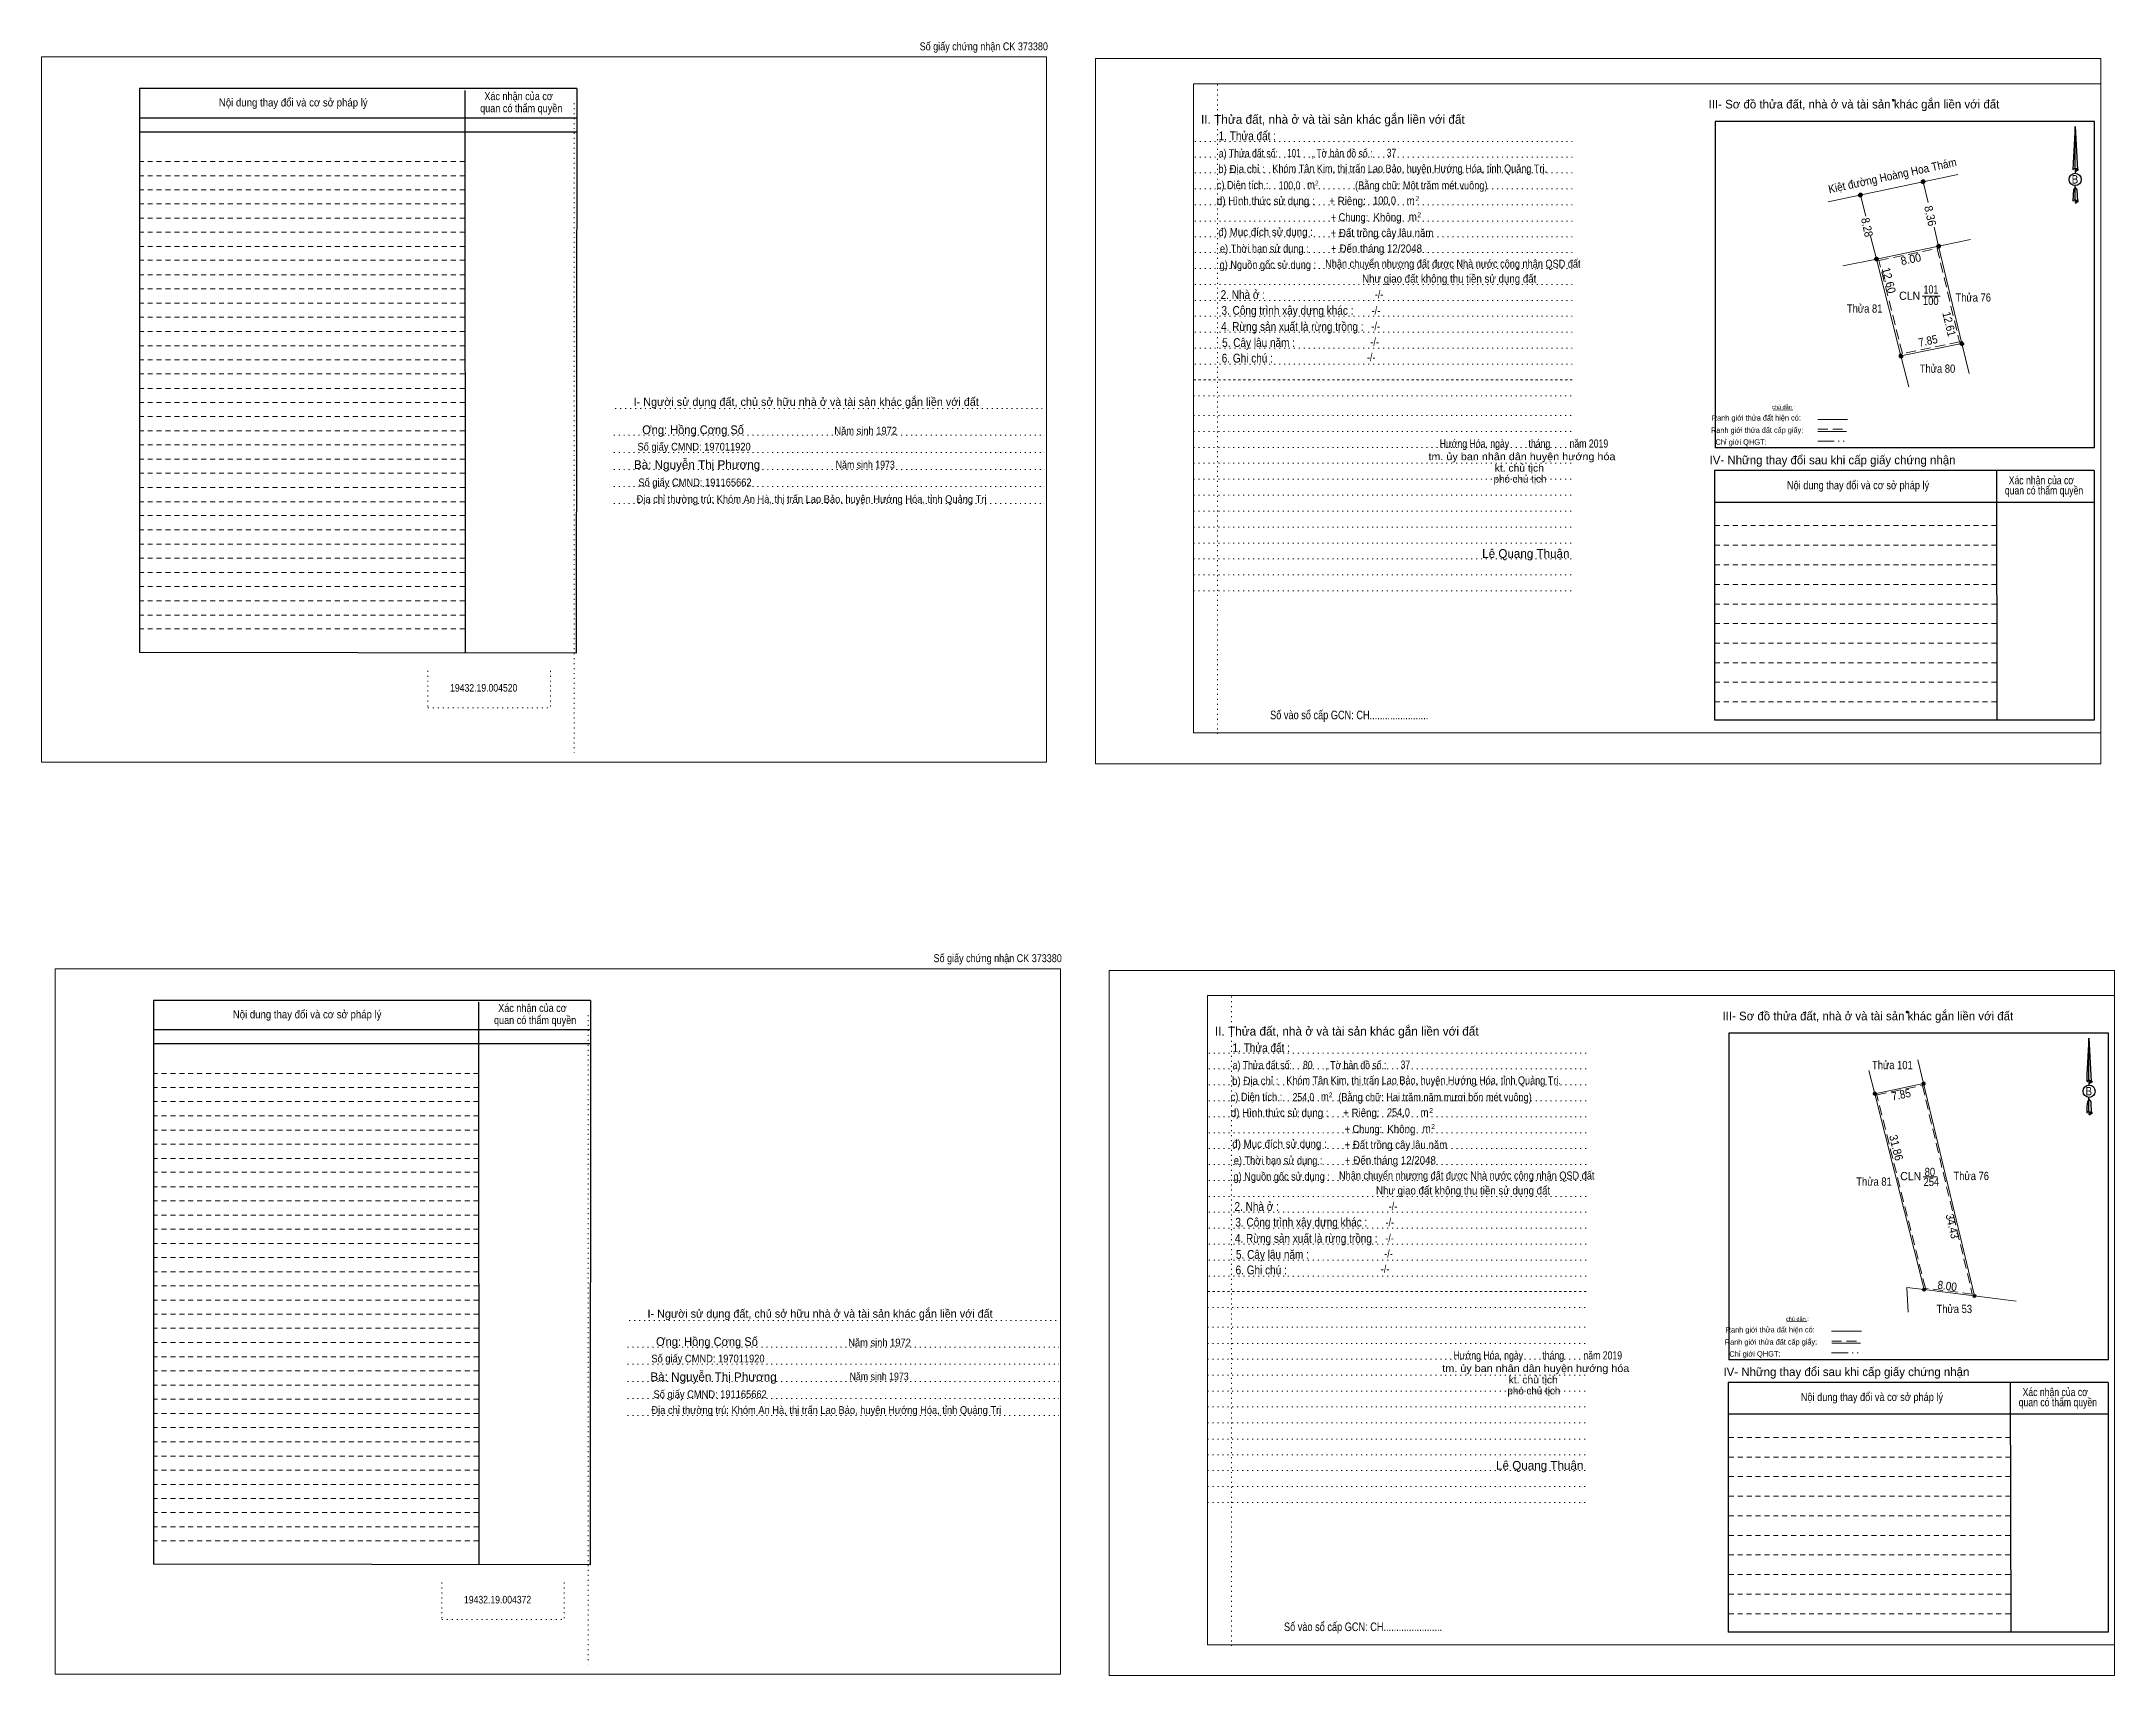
# Model space of a CAD drawing. Header units: metres. Extents: x 535511 to 536183, y 1836485 to 1836733.
# Drawn here: x 535868.8 to 536182.6, y 1836485.4 to 1836732.7 of the extents above; entities that cross this region are included whole.
import ezdxf
from ezdxf.enums import TextEntityAlignment as Align

# ---------------------------------------------------------------- set-up
doc = ezdxf.new("R2010")
doc.units = ezdxf.units.M
doc.header["$LTSCALE"] = 0.5
doc.header["$PDMODE"] = 32
doc.header["$PDSIZE"] = 0.25
for name, pattern in [('DASH_DOUBLE_DOT', [9.2, 5, -1.2, 0.3, -1.2, 0.3, -1.2]), ('DOTTED', [1.5, 0.3, -1.2]), ('MEDIUM_DASHED', [4.5, 3, -1.5]), ('SHORT_DASHED', [2.7, 1.5, -1.2])]:
    doc.linetypes.add(name, pattern=pattern)
for name, color, linetype, lineweight in [('1', 7, 'DOTTED', 13), ('12', 7, 'Continuous', 13), ('18', 7, 'Continuous', 25), ('28', 7, 'SHORT_DASHED', 13), ('55', 7, 'Continuous', 13), ('6', 7, 'Continuous', 13)]:
    doc.layers.add(name, color=color, linetype=linetype, lineweight=lineweight)
doc.layers.add('40', color=7, linetype='Continuous')

msp = doc.modelspace()

# ---------------------------------------------------------------- texts
at = {"layer": '12'}
for s, rotation, width, p in [('8.36', 282.151, 0.95, (536154.1026, 1836706.2016)), ('8.28', 282.151, 0.9, (536144.5283, 1836704.4816)), ('12.60', 284.191, 0.95, (536147.8347, 1836696.4232)), ('8.00', 11.689, 0.95, (536151.8934, 1836699.181)), ('12.61', 283.529, 0.9, (536156.9624, 1836689.8112)), ('7.85', 11.611, 0.9, (536154.4792, 1836686.8239)), ('7.85', 11.611, 0.9, (536150.4192, 1836572.7039)), ('31.86', 284.119, 0.95, (536148.9398, 1836565.1325)), ('34.43', 283.475, 0.9, (536157.4491, 1836553.2556)), ('8.00', 352.822, 0.9, (536157.1919, 1836543.7546))]:
    msp.add_text(s, height=1.25, rotation=rotation, dxfattribs=dict(at, width=width)).set_placement(p, align=Align.CENTER)
for s, width, p in [('101', 0.8, (536154.8, 1836694.58)), ('Thửa 81', 0.85, (536144.77, 1836691.68)), ('CLN', 0.95, (536151.575, 1836693.63)), ('100', 0.85, (536154.78, 1836692.85)), ('Thửa 76', 0.85, (536161.205, 1836693.36)), ('Thửa 80', 0.85, (536155.8, 1836682.59)), ('Thửa 101', 0.85, (536148.965, 1836577.17)), ('Thửa 81', 0.85, (536146.19, 1836559.53)), ('CLN', 0.95, (536151.745, 1836560.36)), ('254', 0.85, (536154.87, 1836559.48)), ('80', 0.85, (536154.645, 1836560.99)), ('Thửa 76', 0.85, (536160.905, 1836560.38)), ('Thửa 53', 0.85, (536158.345, 1836540.25))]:
    msp.add_text(s, height=1.25, dxfattribs=dict(at, width=width)).set_placement(p, align=Align.CENTER)
at = {"layer": '18'}
for s, height, p in [('II. Thửa đất, nhà ở và tài sản khác gắn liền với đất', 1.334, (536064.265, 1836720.28)), ('Bà: Nguyễn Thị Phương', 1.32, (535968.01, 1836668.03)), ('phó chủ tịch', 1.11, (536092.59, 1836665.97)), ('Lê Quang Thuận', 1.317, (536093.48, 1836654.57)), ('II. Thửa đất, nhà ở và tài sản khác gắn liền với đất', 1.334, (536066.365, 1836582.25)), ('Bà: Nguyễn Thị Phương', 1.32, (535970.51, 1836529.94)), ('phó chủ tịch', 1.11, (536094.69, 1836527.94)), ('Lê Quang Thuận', 1.317, (536095.58, 1836516.54))]:
    msp.add_text(s, height=height, dxfattribs=at).set_placement(p, align=Align.CENTER)
for s, height, width, p in [('1. Thửa đất :', 1.334, 0.85, (536051.315, 1836717.78)), ('b) Địa chỉ : ', 1.223, 0.9, (536050.625, 1836712.83)), ('a) Thửa đất số:              , Tờ bản đồ số : ', 1.223, 0.8, (536058.81, 1836715.2)), ('101', 1.22, 0.75, (536058.365, 1836715.24)), ('37', 1.21, 0.8, (536073.14, 1836715.29)), ('c) Diện tích :                                                   ', 1.223, 0.85, (536060.45, 1836710.4)), ('100,0', 1.22, 0.8, (536057.705, 1836710.35)), (' m', 1.223, 0.85, (536060.76, 1836710.45)), ('2', 0.7405, 0.75, (536061.84, 1836710.94)), ('(Bằng chữ: Một trăm mét vuông)', 1.22, 0.85, (536077.645, 1836710.35)), ('B', 1.28, 0.85, (536176.61, 1836711.23)), ('d) Hình thức sử dụng :', 1.222, 0.9, (536054.11, 1836708)), ('+ Riêng: ', 1.222, 0.9, (536066.685, 1836708)), ('100,0', 1.22, 0.85, (536072.09, 1836708.05)), (' m', 1.222, 0.9, (536075.84, 1836708.04)), ('2', 0.7405, 0.8, (536077.04, 1836708.57)), ('       + Chung:', 1.222, 0.85, (536065.43, 1836705.53)), ('Không', 1.222, 0.9, (536072.535, 1836705.53)), (' m', 1.222, 0.9, (536076.16, 1836705.6)), ('2', 0.7405, 0.8, (536077.34, 1836706.14)), ('đ) Mục đích sử dụng :', 1.222, 0.9, (536054.085, 1836703.29)), ('e) Thời hạn sử dụng :', 1.222, 0.85, (536053.88, 1836700.78)), ('+ ', 1.22, 0.8, (536064.57, 1836700.8)), ('Đến tháng 12/2048', 1.22, 0.9, (536071.515, 1836700.8)), ('g) Nguồn gốc sử dụng :', 1.222, 0.85, (536054.42, 1836698.34)), ('2. Nhà ở :', 1.334, 0.85, (536050.635, 1836693.75)), ('3. Công trình xây dựng khác :', 1.334, 0.85, (536057.39, 1836691.37)), ('4. Rừng sản xuất là rừng trồng :', 1.334, 0.85, (536058.125, 1836688.92)), ('5. Cây lâu năm :', 1.334, 0.85, (536053.015, 1836686.49)), ('6. Ghi chú :', 1.334, 0.85, (536051.315, 1836684.14)), ('Ông: Hoàng Công Soá', 1.32, 0.95, (535967.41, 1836673.3)), ('tm. ủy ban nhân dân huyện hướng hóa', 1.11, 1.1, (536092.89, 1836669.36)), ('Hướng Hóa, ngày        tháng        năm 2019', 1.23, 0.8, (536093.19, 1836671.26)), ('kt. chủ tịch', 1.11, 1.05, (536092.49, 1836667.63)), ('19432.19.004520', 1.15, 0.85, (535935.715, 1836634.32)), ('Số vào sổ cấp GCN: CH.......................', 1.299, 0.8, (536066.735, 1836630.14)), ('1. Thửa đất :', 1.334, 0.85, (536053.415, 1836579.75)), ('b) Địa chỉ : ', 1.223, 0.9, (536052.725, 1836574.8)), ('a) Thửa đất số:              , Tờ bản đồ số : ', 1.223, 0.8, (536060.91, 1836577.17)), ('80', 1.22, 0.8, (536060.47, 1836577.21)), ('37', 1.21, 0.8, (536075.24, 1836577.26)), ('c) Diện tích :                                                   ', 1.223, 0.85, (536062.55, 1836572.37)), ('254,0', 1.22, 0.8, (536059.805, 1836572.32)), (' m', 1.223, 0.85, (536062.86, 1836572.42)), ('2', 0.7405, 0.75, (536063.94, 1836572.91)), ('(Bằng chữ: Hai trăm năm mươi bốn mét vuông)', 1.22, 0.85, (536079.735, 1836572.32)), ('B', 1.28, 0.85, (536178.71, 1836573.2)), ('d) Hình thức sử dụng :', 1.222, 0.9, (536056.21, 1836569.97)), ('+ Riêng: ', 1.222, 0.9, (536068.785, 1836569.97)), ('254,0', 1.22, 0.85, (536074.19, 1836570.02)), (' m', 1.222, 0.9, (536077.94, 1836570.01)), ('2', 0.7405, 0.8, (536079.14, 1836570.54)), ('đ) Mục đích sử dụng :', 1.222, 0.9, (536056.185, 1836565.26)), ('       + Chung:', 1.222, 0.85, (536067.53, 1836567.5)), ('Không', 1.222, 0.9, (536074.635, 1836567.5)), (' m', 1.222, 0.9, (536078.26, 1836567.57)), ('2', 0.7405, 0.8, (536079.44, 1836568.11)), ('e) Thời hạn sử dụng :', 1.222, 0.85, (536055.98, 1836562.75)), ('+ ', 1.22, 0.8, (536066.67, 1836562.77)), ('Đến tháng 12/2048', 1.22, 0.9, (536073.615, 1836562.77)), ('g) Nguồn gốc sử dụng :', 1.222, 0.85, (536056.52, 1836560.31)), ('2. Nhà ở :', 1.334, 0.85, (536052.735, 1836555.72)), ('3. Công trình xây dựng khác :', 1.334, 0.85, (536059.49, 1836553.34)), ('4. Rừng sản xuất là rừng trồng :', 1.334, 0.85, (536060.225, 1836550.89)), ('5. Cây lâu năm :', 1.334, 0.85, (536055.115, 1836548.46)), ('6. Ghi chú :', 1.334, 0.85, (536053.415, 1836546.11)), ('Ông: Hoàng Công Soá', 1.32, 0.95, (535969.51, 1836535.27)), ('tm. ủy ban nhân dân huyện hướng hóa', 1.11, 1.1, (536094.99, 1836531.33)), ('Hướng Hóa, ngày        tháng        năm 2019', 1.23, 0.8, (536095.29, 1836533.23)), ('kt. chủ tịch', 1.11, 1.05, (536094.59, 1836529.6)), ('19432.19.004372', 1.15, 0.85, (535937.815, 1836496.29)), ('Số vào sổ cấp GCN: CH.......................', 1.299, 0.8, (536068.835, 1836492.11))]:
    msp.add_text(s, height=height, dxfattribs=dict(at, width=width)).set_placement(p, align=Align.CENTER)
for s, height, width, p in [('Khóm Tân Kim, thị trấn Lao Bảo, huyện Hướng Hóa, tỉnh Quảng Trị.', 1.21, 0.85, (536055.11, 1836712.9)), ('Nhận chuyển nhượng đất được Nhà nước công nhận QSD đất', 1.22, 0.85, (536063.1, 1836698.49)), ('Như giao đất không thu tiền sử dụng đất', 1.22, 0.9, (536068.69, 1836696.23)), ('Khóm Tân Kim, thị trấn Lao Bảo, huyện Hướng Hóa, tỉnh Quảng Trị.', 1.21, 0.85, (536057.21, 1836574.87)), ('Nhận chuyển nhượng đất được Nhà nước công nhận QSD đất', 1.22, 0.85, (536065.2, 1836560.46)), ('Như giao đất không thu tiền sử dụng đất', 1.22, 0.9, (536070.79, 1836558.2))]:
    msp.add_text(s, height=height, dxfattribs=dict(at, width=width)).set_placement(p)
at = {"layer": '28'}
for s, height, width, p in [('Nội dung thay đổi và cơ sở pháp lý', 1.208, 0.9, (535906.88, 1836722.9)), ('Nội dung thay đổi và cơ sở pháp lý', 1.208, 0.9, (535906.88, 1836722.9)), ('Xác nhận của cơ', 1.208, 0.85, (535940.99, 1836723.86)), ('Xác nhận của cơ', 1.208, 0.85, (535940.99, 1836723.86)), (' quan có thẩm quyền', 1.208, 0.85, (535941.205, 1836722.03)), (' quan có thẩm quyền', 1.208, 0.85, (535941.205, 1836722.03)), ('-/-', 1.223, 0.85, (536070.785, 1836691.41)), ('-/-', 1.223, 0.85, (536071.265, 1836693.85)), ('-/-', 1.223, 0.85, (536070.745, 1836689.02)), ('-/-', 1.223, 0.85, (536070.585, 1836686.66)), ('-/-', 1.223, 0.85, (536070.065, 1836684.34)), ('Xác nhận của cơ', 1.223, 0.8, (536171.52, 1836665.71)), ('Nội dung thay đổi và cơ sở pháp lý', 1.223, 0.85, (536143.77, 1836664.96)), (' quan có thẩm quyền', 1.223, 0.8, (536171.74, 1836664.17)), ('Nội dung thay đổi và cơ sở pháp lý', 1.208, 0.9, (535908.98, 1836584.87)), ('Nội dung thay đổi và cơ sở pháp lý', 1.208, 0.9, (535908.98, 1836584.87)), (' quan có thẩm quyền', 1.208, 0.85, (535943.305, 1836584)), (' quan có thẩm quyền', 1.208, 0.85, (535943.305, 1836584)), ('Xác nhận của cơ', 1.208, 0.85, (535943.09, 1836585.83)), ('Xác nhận của cơ', 1.208, 0.85, (535943.09, 1836585.83)), ('-/-', 1.223, 0.85, (536072.885, 1836553.38)), ('-/-', 1.223, 0.85, (536073.365, 1836555.82)), ('-/-', 1.223, 0.85, (536072.845, 1836550.99)), ('-/-', 1.223, 0.85, (536072.685, 1836548.63)), ('-/-', 1.223, 0.85, (536072.165, 1836546.31)), ('Xác nhận của cơ', 1.223, 0.8, (536173.62, 1836527.68)), ('Nội dung thay đổi và cơ sở pháp lý', 1.223, 0.85, (536145.87, 1836526.93)), (' quan có thẩm quyền', 1.223, 0.8, (536173.84, 1836526.14))]:
    msp.add_text(s, height=height, dxfattribs=dict(at, width=width)).set_placement(p, align=Align.CENTER)
for s, height, p in [('III- Sơ đồ thửa đất, nhà ở và tài sản khác gắn liền với đất', 1.297, (536143.155, 1836722.6)), ('I- Người sử dụng đất, chủ sở hữu nhà ở và tài sản khác gắn liền với đất', 1.224, (535984.535, 1836677.58)), ('IV- Những thay đổi sau khi cấp giấy chứng nhận', 1.297, (536139.91, 1836668.74)), ('III- Sơ đồ thửa đất, nhà ở và tài sản khác gắn liền với đất', 1.297, (536145.255, 1836584.57)), ('I- Người sử dụng đất, chủ sở hữu nhà ở và tài sản khác gắn liền với đất', 1.224, (535986.635, 1836539.55)), ('IV- Những thay đổi sau khi cấp giấy chứng nhận', 1.297, (536142.01, 1836530.71))]:
    msp.add_text(s, height=height, dxfattribs=at).set_placement(p, align=Align.CENTER)
for s, width, p in [('Năm sinh 1972', 0.9, (535988.8, 1836673.24)), ('Số giấy CMND: 197011920', 0.9, (535958.99, 1836670.81)), ('Năm sinh 1973', 0.85, (535989, 1836668.1)), ('Địa chỉ thường trú: Khóm An Hà, thị trấn Lao Bảo, huyện Hướng Hóa, tỉnh Quảng Trị', 0.9, (535958.86, 1836662.88)), ('Số giấy CMND: 191165662', 0.9, (535959.12, 1836665.41)), ('Năm sinh 1972', 0.9, (535990.9, 1836535.21)), ('Số giấy CMND: 197011920', 0.9, (535961.09, 1836532.78)), ('Năm sinh 1973', 0.85, (535991.1, 1836530.07)), ('Địa chỉ thường trú: Khóm An Hà, thị trấn Lao Bảo, huyện Hướng Hóa, tỉnh Quảng Trị', 0.9, (535961.1, 1836524.99)), ('Số giấy CMND: 191165662', 0.9, (535961.42, 1836527.38))]:
    msp.add_text(s, height=1.17, dxfattribs=dict(at, width=width)).set_placement(p)
at = {"layer": '40', "width": 0.85}
for p in [(536011.42, 1836731.4), (536013.52, 1836593.37)]:
    msp.add_text('Số giấy chứng nhận CK 373380', height=1.2, dxfattribs=at).set_placement(p, align=Align.CENTER)
at = {"layer": '55'}
for height, p in [(0.6117, (536132.4799, 1836677.0892)), (0.6116, (536134.5799, 1836539.0592))]:
    msp.add_text('chú dẫn :', height=height, rotation=359.974, dxfattribs=at).set_placement(p, align=Align.CENTER)
for s, height, width, p in [('Ranh giới thửa đất cấp giấy:', 0.8288, 0.8, (536128.494, 1836673.4934)), ('Ranh giới thửa đất hiện có:', 0.8325, 0.8, (536128.374, 1836675.3429)), ('Chỉ giới QHGT:', 0.8288, 0.85, (536126.064, 1836671.6877)), ('Ranh giới thửa đất cấp giấy:', 0.8288, 0.8, (536130.594, 1836535.4634)), ('Ranh giới thửa đất hiện có:', 0.8324, 0.8, (536130.474, 1836537.3129)), ('Chỉ giới QHGT:', 0.8288, 0.85, (536128.164, 1836533.6577))]:
    msp.add_text(s, height=height, rotation=0.135, dxfattribs=dict(at, width=width)).set_placement(p, align=Align.CENTER)
at = {"layer": '6', "width": 0.9}
msp.add_text('Kiệt đường Hoàng Hoa Thám', height=1.25, rotation=12.184, dxfattribs=at).set_placement((536149.1031, 1836711.8313), align=Align.CENTER)
for p in [(536071.705, 1836703.16), (536073.805, 1836565.13)]:
    msp.add_text('+ Đất trồng cây lâu năm', height=1.215, dxfattribs=at).set_placement(p, align=Align.CENTER)

# ---------------------------------------------------------------- hatches: boundary and pattern name
at = {"layer": '12'}
for points in [[(536153.9198, 1836711.5015, 1), (536153.3198, 1836711.5015, 1)], [(536144.4278, 1836709.4855, 1), (536143.8278, 1836709.4855, 1)], [(536156.2598, 1836701.7455, 1), (536155.6598, 1836701.7455, 1)], [(536146.8638, 1836699.8015, 1), (536146.2638, 1836699.8015, 1)], [(536159.7998, 1836687.0335, 1), (536159.1998, 1836687.0335, 1)], [(536150.5718, 1836685.1375, 1), (536149.9718, 1836685.1375, 1)], [(536146.5487, 1836573.4577, 1), (536146.0687, 1836573.4577, 1)], [(536153.9311, 1836574.9745, 1), (536153.4511, 1836574.9745, 1)], [(536154.0079, 1836543.8033, 1), (536153.5279, 1836543.8033, 1)], [(536161.6303, 1836542.8433, 1), (536161.1503, 1836542.8433, 1)]]:
    msp.add_hatch(color=256, dxfattribs=at).paths.add_polyline_path(points)

# ---------------------------------------------------------------- linework, layer by layer
at = {"layer": '1', "linetype": 'Continuous'}
for p, q in [((536043.19, 1836726.35), (536180.5, 1836726.35)), ((536043.19, 1836726.35), (536043.19, 1836628.06)), ((536180.5, 1836726.35), (536180.5, 1836627.22)), ((536043.19, 1836628.06), (536180.5, 1836628.06)), ((536045.29, 1836588.32), (536182.6, 1836588.32)), ((536045.29, 1836588.32), (536045.29, 1836490.03)), ((536182.6, 1836588.32), (536182.6, 1836489.19)), ((536045.29, 1836490.03), (536182.6, 1836490.03))]:
    msp.add_line(p, q, dxfattribs=at)
at = {"layer": '1'}
for p, q in [((536046.82, 1836726.22), (536046.82, 1836627.91)), ((535949.4, 1836723.39), (535949.4, 1836625.13)), ((536043.37, 1836717.62), (536048.93, 1836717.62)), ((536043.37, 1836717.62), (536100.49, 1836717.62)), ((536043.37, 1836715.25), (536100.49, 1836715.25)), ((536043.37, 1836712.83), (536100.49, 1836712.83)), ((536043.37, 1836710.41), (536100.49, 1836710.41)), ((536043.37, 1836708), (536100.49, 1836708)), ((536043.37, 1836705.54), (536100.49, 1836705.54)), ((536043.37, 1836703.17), (536100.49, 1836703.17)), ((536043.37, 1836700.79), (536100.49, 1836700.79)), ((536043.37, 1836698.35), (536100.49, 1836698.35)), ((536043.37, 1836695.94), (536100.49, 1836695.94)), ((536043.37, 1836693.54), (536100.49, 1836693.54)), ((536043.37, 1836691.15), (536100.49, 1836691.15)), ((536043.37, 1836688.73), (536100.49, 1836688.73)), ((536043.37, 1836686.31), (536100.49, 1836686.31)), ((536043.37, 1836683.89), (536100.49, 1836683.89)), ((536043.19, 1836681.54), (536100.38, 1836681.54)), ((536043.37, 1836681.52), (536100.49, 1836681.52)), ((535955.63, 1836677.16), (536020.9, 1836677.16)), ((536043.19, 1836679.11), (536100.38, 1836679.11)), ((536043.19, 1836676.14), (536100.38, 1836676.14)), ((536043.19, 1836673.68), (536100.38, 1836673.68)), ((535955.4, 1836673.13), (536020.68, 1836673.13)), ((535955.4, 1836670.52), (536020.68, 1836670.52)), ((536043.19, 1836671.29), (536100.38, 1836671.29)), ((535955.4, 1836667.93), (536020.68, 1836667.93)), ((536043.19, 1836668.89), (536100.38, 1836668.89)), ((535955.4, 1836665.37), (536020.68, 1836665.37)), ((536043.19, 1836666.46), (536100.38, 1836666.46)), ((536043.19, 1836664.07), (536100.38, 1836664.07)), ((535955.4, 1836662.78), (536020.68, 1836662.78)), ((536043.19, 1836661.64), (536100.38, 1836661.64)), ((536043.19, 1836659.21), (536100.38, 1836659.21)), ((536043.19, 1836656.8), (536100.38, 1836656.8)), ((536043.19, 1836654.44), (536100.38, 1836654.44)), ((536043.19, 1836652.01), (536100.38, 1836652.01)), ((536043.19, 1836649.59), (536100.38, 1836649.59)), ((535927.27, 1836637.48), (535927.27, 1836631.89)), ((535945.8, 1836637.48), (535945.8, 1836631.89)), ((535927.27, 1836631.89), (535945.8, 1836631.89)), ((536048.92, 1836588.19), (536048.92, 1836489.88)), ((535951.5, 1836585.36), (535951.5, 1836487.1)), ((536045.47, 1836579.59), (536051.03, 1836579.59)), ((536045.47, 1836579.59), (536102.59, 1836579.59)), ((536045.47, 1836577.22), (536102.59, 1836577.22)), ((536045.47, 1836574.8), (536102.59, 1836574.8)), ((536045.47, 1836572.38), (536102.59, 1836572.38)), ((536045.47, 1836569.97), (536102.59, 1836569.97)), ((536045.47, 1836567.51), (536102.59, 1836567.51)), ((536045.47, 1836565.14), (536102.59, 1836565.14)), ((536045.47, 1836562.76), (536102.59, 1836562.76)), ((536045.47, 1836560.32), (536102.59, 1836560.32)), ((536045.47, 1836557.91), (536102.59, 1836557.91)), ((536045.47, 1836555.51), (536102.59, 1836555.51)), ((536045.47, 1836553.12), (536102.59, 1836553.12)), ((536045.47, 1836550.7), (536102.59, 1836550.7)), ((536045.47, 1836548.28), (536102.59, 1836548.28)), ((536045.47, 1836545.86), (536102.59, 1836545.86)), ((536045.29, 1836543.51), (536102.48, 1836543.51)), ((536045.47, 1836543.49), (536102.59, 1836543.49)), ((535957.73, 1836539.13), (536023, 1836539.13)), ((536045.29, 1836541.08), (536102.48, 1836541.08)), ((536045.29, 1836538.11), (536102.48, 1836538.11)), ((536045.29, 1836535.65), (536102.48, 1836535.65)), ((535957.5, 1836535.1), (536022.78, 1836535.1)), ((535957.5, 1836532.49), (536022.78, 1836532.49)), ((536045.29, 1836533.26), (536102.48, 1836533.26)), ((535957.5, 1836529.9), (536022.78, 1836529.9)), ((536045.29, 1836530.86), (536102.48, 1836530.86)), ((535957.5, 1836527.34), (536022.78, 1836527.34)), ((536045.29, 1836528.43), (536102.48, 1836528.43)), ((536045.29, 1836526.04), (536102.48, 1836526.04)), ((535957.5, 1836524.75), (536022.78, 1836524.75)), ((536045.29, 1836523.61), (536102.48, 1836523.61)), ((536045.29, 1836521.18), (536102.48, 1836521.18)), ((536045.29, 1836518.77), (536102.48, 1836518.77)), ((536045.29, 1836516.41), (536102.48, 1836516.41)), ((536045.29, 1836513.98), (536102.48, 1836513.98)), ((536045.29, 1836511.56), (536102.48, 1836511.56)), ((535929.37, 1836499.45), (535929.37, 1836493.86)), ((535947.9, 1836499.45), (535947.9, 1836493.86)), ((535929.37, 1836493.86), (535947.9, 1836493.86))]:
    msp.add_line(p, q, dxfattribs=at)
at = {"layer": '1', "linetype": 'Continuous'}
for points in [[(535868.76, 1836623.63), (536020.93, 1836623.63), (536020.93, 1836730.4), (535868.76, 1836730.4)], [(535868.76, 1836730.4), (536020.93, 1836730.4), (536020.93, 1836623.63), (535868.76, 1836623.63)], [(536028.31, 1836623.41), (536180.5, 1836623.41), (536180.5, 1836730.14), (536028.31, 1836730.14)], [(535870.86, 1836485.6), (536023.03, 1836485.6), (536023.03, 1836592.37), (535870.86, 1836592.37)], [(535870.86, 1836592.37), (536023.03, 1836592.37), (536023.03, 1836485.6), (535870.86, 1836485.6)], [(536030.41, 1836485.38), (536182.6, 1836485.38), (536182.6, 1836592.11), (536030.41, 1836592.11)]]:
    msp.add_lwpolyline(points, close=True, dxfattribs=at)
for points in [[(536048.77, 1836726.35), (536180.5, 1836726.35), (536180.5, 1836628.06), (536048.77, 1836628.06)], [(536050.87, 1836588.32), (536182.6, 1836588.32), (536182.6, 1836490.03), (536050.87, 1836490.03)]]:
    msp.add_lwpolyline(points, dxfattribs=at)
at = {"layer": '12'}
for p, q in [((536158.87, 1836712.61), (536139.26, 1836708.45)), ((536153.62, 1836711.5), (536154.38, 1836708.35)), ((536144.12, 1836709.49), (536144.93, 1836706.31)), ((536145.68, 1836703.29), (536146.56, 1836699.8)), ((536146.56, 1836699.8), (536160.79, 1836702.75)), ((536155.27, 1836704.64), (536155.96, 1836701.75)), ((536155.96, 1836701.75), (536159.5, 1836687.03)), ((536141.49, 1836698.76), (536146.56, 1836699.8)), ((536150.27, 1836685.14), (536146.56, 1836699.8)), ((536153.5, 1836694.17), (536156.18, 1836694.17)), ((536150.27, 1836685.14), (536159.5, 1836687.03)), ((536159.5, 1836687.03), (536160.59, 1836682.48)), ((536151.44, 1836680.48), (536150.27, 1836685.14)), ((536146.31, 1836573.46), (536145.41, 1836576.97)), ((536152.82, 1836578.56), (536153.68, 1836574.98)), ((536146.31, 1836573.46), (536153.68, 1836574.98)), ((536153.76, 1836543.8), (536146.31, 1836573.46)), ((536153.68, 1836574.98), (536161.39, 1836542.84)), ((536153.62, 1836560.85), (536155.77, 1836560.85)), ((536151.38, 1836540.39), (536151.16, 1836544.14))]:
    msp.add_line(p, q, dxfattribs=at)
at = {"layer": '12', "linetype": 'MEDIUM_DASHED'}
for points in [[(536155.73, 1836701.4), (536159.14, 1836687.26), (536150.48, 1836685.49), (536146.93, 1836699.57)], [(536153.51, 1836574.7), (536161.07, 1836543.12), (536153.96, 1836544.02), (536146.6, 1836573.27)]]:
    msp.add_lwpolyline(points, close=True, dxfattribs=at)
at = {"layer": '12'}
msp.add_lwpolyline([(536151.16, 1836544.14), (536153.76, 1836543.8), (536167.7, 1836542.05)], dxfattribs=at)
for centre, radius in [((536153.6198, 1836711.5015), 0.3), ((536144.1278, 1836709.4855), 0.3), ((536155.9598, 1836701.7455), 0.3), ((536146.5638, 1836699.8015), 0.3), ((536153.7679, 1836543.8033), 0.24), ((536161.3903, 1836542.8433), 0.24)]:
    msp.add_circle(centre, radius, dxfattribs=at)
at = {"layer": '12', "linetype": 'MEDIUM_DASHED'}
for centre, radius in [((536159.4998, 1836687.0335), 0.3), ((536150.2718, 1836685.1375), 0.3), ((536146.3087, 1836573.4577), 0.24), ((536153.6911, 1836574.9745), 0.24)]:
    msp.add_circle(centre, radius, dxfattribs=at)
at = {"layer": '18'}
for p, q in [((536176.62, 1836719.87), (536176.97, 1836713.31)), ((536176.62, 1836719.87), (536176.97, 1836713.31)), ((536176.62, 1836719.87), (536176.97, 1836713.31)), ((536176.33, 1836714.32), (536176.29, 1836713.31)), ((536176.62, 1836713.56), (536176.62, 1836713.29)), ((536176.62, 1836713.29), (536176.62, 1836713.07)), ((536176.62, 1836713.07), (536176.62, 1836712.81)), ((536176.62, 1836713.07), (536176.62, 1836712.81)), ((536176.62, 1836713.07), (536176.62, 1836712.81)), ((536176.62, 1836710.64), (536176.62, 1836710.95)), ((536176.62, 1836710.64), (536176.62, 1836710.95)), ((536176.62, 1836710.64), (536176.62, 1836710.95)), ((536176.62, 1836710.64), (536176.91, 1836710.27)), ((536176.62, 1836710.64), (536176.91, 1836710.27)), ((536176.62, 1836710.64), (536176.91, 1836710.27)), ((536176.62, 1836708.78), (536176.62, 1836708.49)), ((536176.62, 1836708.49), (536176.62, 1836708.35)), ((536176.91, 1836710.27), (536176.97, 1836708.56)), ((536176.91, 1836710.27), (536176.97, 1836708.56)), ((536176.91, 1836710.27), (536176.97, 1836708.56)), ((536178.72, 1836581.84), (536179.07, 1836575.28)), ((536178.72, 1836581.84), (536179.07, 1836575.28)), ((536178.72, 1836581.84), (536179.07, 1836575.28)), ((536178.43, 1836576.29), (536178.39, 1836575.28)), ((536178.72, 1836575.53), (536178.72, 1836575.26)), ((536178.72, 1836575.26), (536178.72, 1836575.04)), ((536178.72, 1836575.04), (536178.72, 1836574.78)), ((536178.72, 1836575.04), (536178.72, 1836574.78)), ((536178.72, 1836575.04), (536178.72, 1836574.78)), ((536178.72, 1836572.61), (536178.72, 1836572.92)), ((536178.72, 1836572.61), (536178.72, 1836572.92)), ((536178.72, 1836572.61), (536178.72, 1836572.92)), ((536178.72, 1836572.61), (536179.01, 1836572.24)), ((536178.72, 1836572.61), (536179.01, 1836572.24)), ((536178.72, 1836572.61), (536179.01, 1836572.24)), ((536178.72, 1836570.75), (536178.72, 1836570.46)), ((536178.72, 1836570.46), (536178.72, 1836570.32)), ((536179.01, 1836572.24), (536179.07, 1836570.53)), ((536179.01, 1836572.24), (536179.07, 1836570.53)), ((536179.01, 1836572.24), (536179.07, 1836570.53))]:
    msp.add_line(p, q, dxfattribs=at)
for points in [[(536176.62, 1836713.56), (536176.62, 1836719.87), (536176.33, 1836714.32)], [(536176.62, 1836708.78), (536176.62, 1836710.64), (536176.4, 1836710.27), (536176.33, 1836709.53), (536176.29, 1836708.56)], [(536178.72, 1836575.53), (536178.72, 1836581.84), (536178.43, 1836576.29)], [(536178.72, 1836570.75), (536178.72, 1836572.61), (536178.5, 1836572.24), (536178.43, 1836571.5), (536178.39, 1836570.53)]]:
    msp.add_lwpolyline(points, dxfattribs=at)
for centre in [(536176.6431, 1836711.8519), (536178.7431, 1836573.8219)]:
    msp.add_ellipse(centre, major_axis=(0, 0.9328), ratio=0.983453, dxfattribs=at)
for centre, start_param, end_param in [((536176.6435, 1836713.2894), 1.57079633, 3.07445202), ((536176.6435, 1836713.2894), 0.06714063, 1.57079633), ((536176.6435, 1836713.2894), 4.71238898, 6.28318531), ((536176.6435, 1836708.5283), 2.49106941, 3.07427841), ((536176.6435, 1836708.5283), 1.57079633, 2.49106941), ((536176.6435, 1836708.5283), 0.06714063, 1.57079633), ((536176.6435, 1836708.5283), 4.71238898, 6.28318531), ((536178.7435, 1836575.2594), 1.57079633, 3.07445202), ((536178.7435, 1836575.2594), 0.06714063, 1.57079633), ((536178.7435, 1836575.2594), 4.71238898, 6.28318531), ((536178.7435, 1836570.4983), 2.49106941, 3.07427841), ((536178.7435, 1836570.4983), 1.57079633, 2.49106941), ((536178.7435, 1836570.4983), 0.06714063, 1.57079633), ((536178.7435, 1836570.4983), 4.71238898, 6.28318531)]:
    msp.add_ellipse(centre, major_axis=(0.3363, 0), ratio=0.655448, start_param=start_param, end_param=end_param, dxfattribs=at)
for p in [(536176.97, 1836713.31), (536176.97, 1836708.56), (536179.07, 1836575.28), (536179.07, 1836570.53)]:
    msp.add_point(p, dxfattribs=at)
at = {"layer": '28', "linetype": 'Continuous', "lineweight": 25}
for p, q in [((535949.79, 1836725.6), (535883.61, 1836725.6)), ((535932.84, 1836725.33), (535932.89, 1836640.21)), ((535949.79, 1836725.6), (535949.73, 1836640.16)), ((535949.79, 1836721.15), (535883.73, 1836721.15)), ((535949.79, 1836721.15), (535883.73, 1836721.15)), ((536122.12, 1836720.64), (536122.12, 1836671.22)), ((535949.79, 1836719.03), (535883.73, 1836719.03)), ((536179.57, 1836671.22), (536122.12, 1836671.22)), ((536164.72, 1836667.77), (536164.78, 1836630)), ((536179.53, 1836667.77), (536179.52, 1836630)), ((536179.52, 1836662.95), (536122.03, 1836662.95)), ((535949.73, 1836640.16), (535883.61, 1836640.25)), ((536179.52, 1836630), (536122.03, 1836630)), ((535951.89, 1836587.57), (535885.71, 1836587.57)), ((535934.94, 1836587.3), (535934.99, 1836502.18)), ((535951.89, 1836587.57), (535951.83, 1836502.13)), ((535951.89, 1836583.12), (535885.83, 1836583.12)), ((535951.89, 1836583.12), (535885.83, 1836583.12)), ((536124.22, 1836582.61), (536124.22, 1836533.19)), ((535951.89, 1836581), (535885.83, 1836581)), ((536181.67, 1836533.19), (536124.22, 1836533.19)), ((536166.82, 1836529.74), (536166.88, 1836491.97)), ((536181.63, 1836529.74), (536181.62, 1836491.97)), ((536181.62, 1836524.92), (536124.13, 1836524.92)), ((535951.83, 1836502.13), (535885.71, 1836502.22)), ((536181.62, 1836491.97), (536124.13, 1836491.97))]:
    msp.add_line(p, q, dxfattribs=at)
at = {"layer": '28'}
for p, q in [((535932.84, 1836714.56), (535883.61, 1836714.56)), ((535932.84, 1836712.42), (535883.61, 1836712.42)), ((535932.84, 1836710.29), (535883.61, 1836710.29)), ((535932.84, 1836708.14), (535883.61, 1836708.14)), ((535932.84, 1836705.98), (535883.61, 1836705.98)), ((535932.84, 1836703.86), (535883.61, 1836703.86)), ((535932.84, 1836701.69), (535883.61, 1836701.69)), ((535932.84, 1836699.61), (535883.61, 1836699.61)), ((535932.84, 1836697.41), (535883.61, 1836697.41)), ((535932.84, 1836695.27), (535883.61, 1836695.27)), ((535932.84, 1836693.11), (535883.61, 1836693.11)), ((535932.84, 1836691), (535883.61, 1836691)), ((535932.84, 1836688.83), (535883.61, 1836688.83)), ((535932.84, 1836686.69), (535883.61, 1836686.69)), ((535932.84, 1836684.53), (535883.61, 1836684.53)), ((535932.84, 1836682.41), (535883.61, 1836682.41)), ((535932.84, 1836680.23), (535883.61, 1836680.23)), ((535932.84, 1836678.09), (535883.61, 1836678.09)), ((535932.84, 1836675.97), (535883.61, 1836675.97)), ((535932.84, 1836673.81), (535883.61, 1836673.81)), ((535932.84, 1836671.67), (535883.61, 1836671.67)), ((535932.84, 1836669.52), (535883.61, 1836669.52)), ((535932.84, 1836667.37), (535883.61, 1836667.37)), ((535932.84, 1836665.24), (535883.61, 1836665.24)), ((535932.84, 1836663.07), (535883.61, 1836663.07)), ((535932.84, 1836660.97), (535883.61, 1836660.97)), ((535932.84, 1836658.79), (535883.61, 1836658.79)), ((536164.72, 1836659.45), (536122.03, 1836659.45)), ((535932.84, 1836656.64), (535883.61, 1836656.64)), ((535932.84, 1836654.51), (535883.61, 1836654.51)), ((536164.72, 1836656.48), (536122.03, 1836656.48)), ((535932.84, 1836652.35), (535883.61, 1836652.35)), ((536164.72, 1836653.53), (536122.03, 1836653.53)), ((535932.84, 1836650.23), (535883.61, 1836650.23)), ((536164.72, 1836650.55), (536122.03, 1836650.55)), ((535932.84, 1836648.09), (535883.61, 1836648.09)), ((535932.84, 1836645.91), (535883.61, 1836645.91)), ((536164.7, 1836647.57), (536122.03, 1836647.57)), ((535932.84, 1836643.81), (535883.61, 1836643.81)), ((536164.7, 1836644.63), (536122.03, 1836644.63)), ((536164.7, 1836641.68), (536122.03, 1836641.68)), ((536164.7, 1836638.7), (536122.03, 1836638.7)), ((536164.7, 1836635.73), (536122.03, 1836635.73)), ((536164.7, 1836632.77), (536122.03, 1836632.77)), ((535934.94, 1836576.53), (535885.71, 1836576.53)), ((535934.94, 1836574.39), (535885.71, 1836574.39)), ((535934.94, 1836572.26), (535885.71, 1836572.26)), ((535934.94, 1836570.11), (535885.71, 1836570.11)), ((535934.94, 1836567.95), (535885.71, 1836567.95)), ((535934.94, 1836565.83), (535885.71, 1836565.83)), ((535934.94, 1836563.66), (535885.71, 1836563.66)), ((535934.94, 1836561.58), (535885.71, 1836561.58)), ((535934.94, 1836559.38), (535885.71, 1836559.38)), ((535934.94, 1836557.24), (535885.71, 1836557.24)), ((535934.94, 1836555.08), (535885.71, 1836555.08)), ((535934.94, 1836552.97), (535885.71, 1836552.97)), ((535934.94, 1836550.8), (535885.71, 1836550.8)), ((535934.94, 1836548.66), (535885.71, 1836548.66)), ((535934.94, 1836546.5), (535885.71, 1836546.5)), ((535934.94, 1836544.38), (535885.71, 1836544.38)), ((535934.94, 1836542.2), (535885.71, 1836542.2)), ((535934.94, 1836540.06), (535885.71, 1836540.06)), ((535934.94, 1836537.94), (535885.71, 1836537.94)), ((535934.94, 1836535.78), (535885.71, 1836535.78)), ((535934.94, 1836533.64), (535885.71, 1836533.64)), ((535934.94, 1836531.49), (535885.71, 1836531.49)), ((535934.94, 1836529.34), (535885.71, 1836529.34)), ((535934.94, 1836527.21), (535885.71, 1836527.21)), ((535934.94, 1836525.04), (535885.71, 1836525.04)), ((535934.94, 1836522.94), (535885.71, 1836522.94)), ((535934.94, 1836520.76), (535885.71, 1836520.76)), ((536166.82, 1836521.42), (536124.13, 1836521.42)), ((535934.94, 1836518.61), (535885.71, 1836518.61)), ((535934.94, 1836516.48), (535885.71, 1836516.48)), ((536166.82, 1836518.45), (536124.13, 1836518.45)), ((535934.94, 1836514.32), (535885.71, 1836514.32)), ((536166.82, 1836515.5), (536124.13, 1836515.5)), ((535934.94, 1836512.2), (535885.71, 1836512.2)), ((536166.82, 1836512.52), (536124.13, 1836512.52)), ((535934.94, 1836510.06), (535885.71, 1836510.06)), ((535934.94, 1836507.88), (535885.71, 1836507.88)), ((536166.8, 1836509.54), (536124.13, 1836509.54)), ((535934.94, 1836505.78), (535885.71, 1836505.78)), ((536166.8, 1836506.6), (536124.13, 1836506.6)), ((536166.8, 1836503.65), (536124.13, 1836503.65)), ((536166.8, 1836500.67), (536124.13, 1836500.67)), ((536166.8, 1836497.7), (536124.13, 1836497.7)), ((536166.8, 1836494.74), (536124.13, 1836494.74))]:
    msp.add_line(p, q, dxfattribs=at)
at = {"layer": '28', "linetype": 'Continuous', "lineweight": 25}
for points in [[(535949.79, 1836725.6), (535883.61, 1836725.6), (535883.61, 1836640.25)], [(536179.57, 1836671.22), (536179.57, 1836720.64), (536122.12, 1836720.64)], [(536179.53, 1836667.77), (536122.03, 1836667.77), (536122.03, 1836630)], [(535951.89, 1836587.57), (535885.71, 1836587.57), (535885.71, 1836502.22)], [(536181.67, 1836533.19), (536181.67, 1836582.61), (536124.22, 1836582.61)], [(536181.63, 1836529.74), (536124.13, 1836529.74), (536124.13, 1836491.97)]]:
    msp.add_lwpolyline(points, dxfattribs=at)
at = {"layer": '28'}
for p in [(536149.09, 1836723.84), (536151.19, 1836585.81)]:
    msp.add_point(p, dxfattribs=at)
at = {"layer": '55'}
for p, q in [((536130.91, 1836676.94), (536133.92, 1836676.98)), ((536137.67, 1836675.53), (536142.18, 1836675.53)), ((536137.68, 1836673.71), (536142.03, 1836673.71)), ((536137.68, 1836673.71), (536142.03, 1836673.71)), ((536133.01, 1836538.91), (536136.02, 1836538.95)), ((536139.77, 1836537.5), (536144.28, 1836537.5)), ((536139.78, 1836535.68), (536144.13, 1836535.68)), ((536139.78, 1836535.68), (536144.13, 1836535.68))]:
    msp.add_line(p, q, dxfattribs=at)
at = {"layer": '55', "linetype": 'MEDIUM_DASHED'}
for p, q in [((536137.68, 1836674.05), (536142.18, 1836674.05)), ((536139.78, 1836536.02), (536144.28, 1836536.02))]:
    msp.add_line(p, q, dxfattribs=at)
at = {"layer": '55', "linetype": 'DASH_DOUBLE_DOT'}
for p, q in [((536137.67, 1836672.24), (536142.18, 1836672.24)), ((536139.77, 1836534.21), (536144.28, 1836534.21))]:
    msp.add_line(p, q, dxfattribs=at)

msp.set_redraw_order([(e.dxf.handle, doc.entitydb.next_handle()) for e in msp.query("TEXT MTEXT ATTDEF DIMENSION ARC_DIMENSION")])  # texts and dimensions are drawn at this point

doc.saveas('drawing.dxf')
